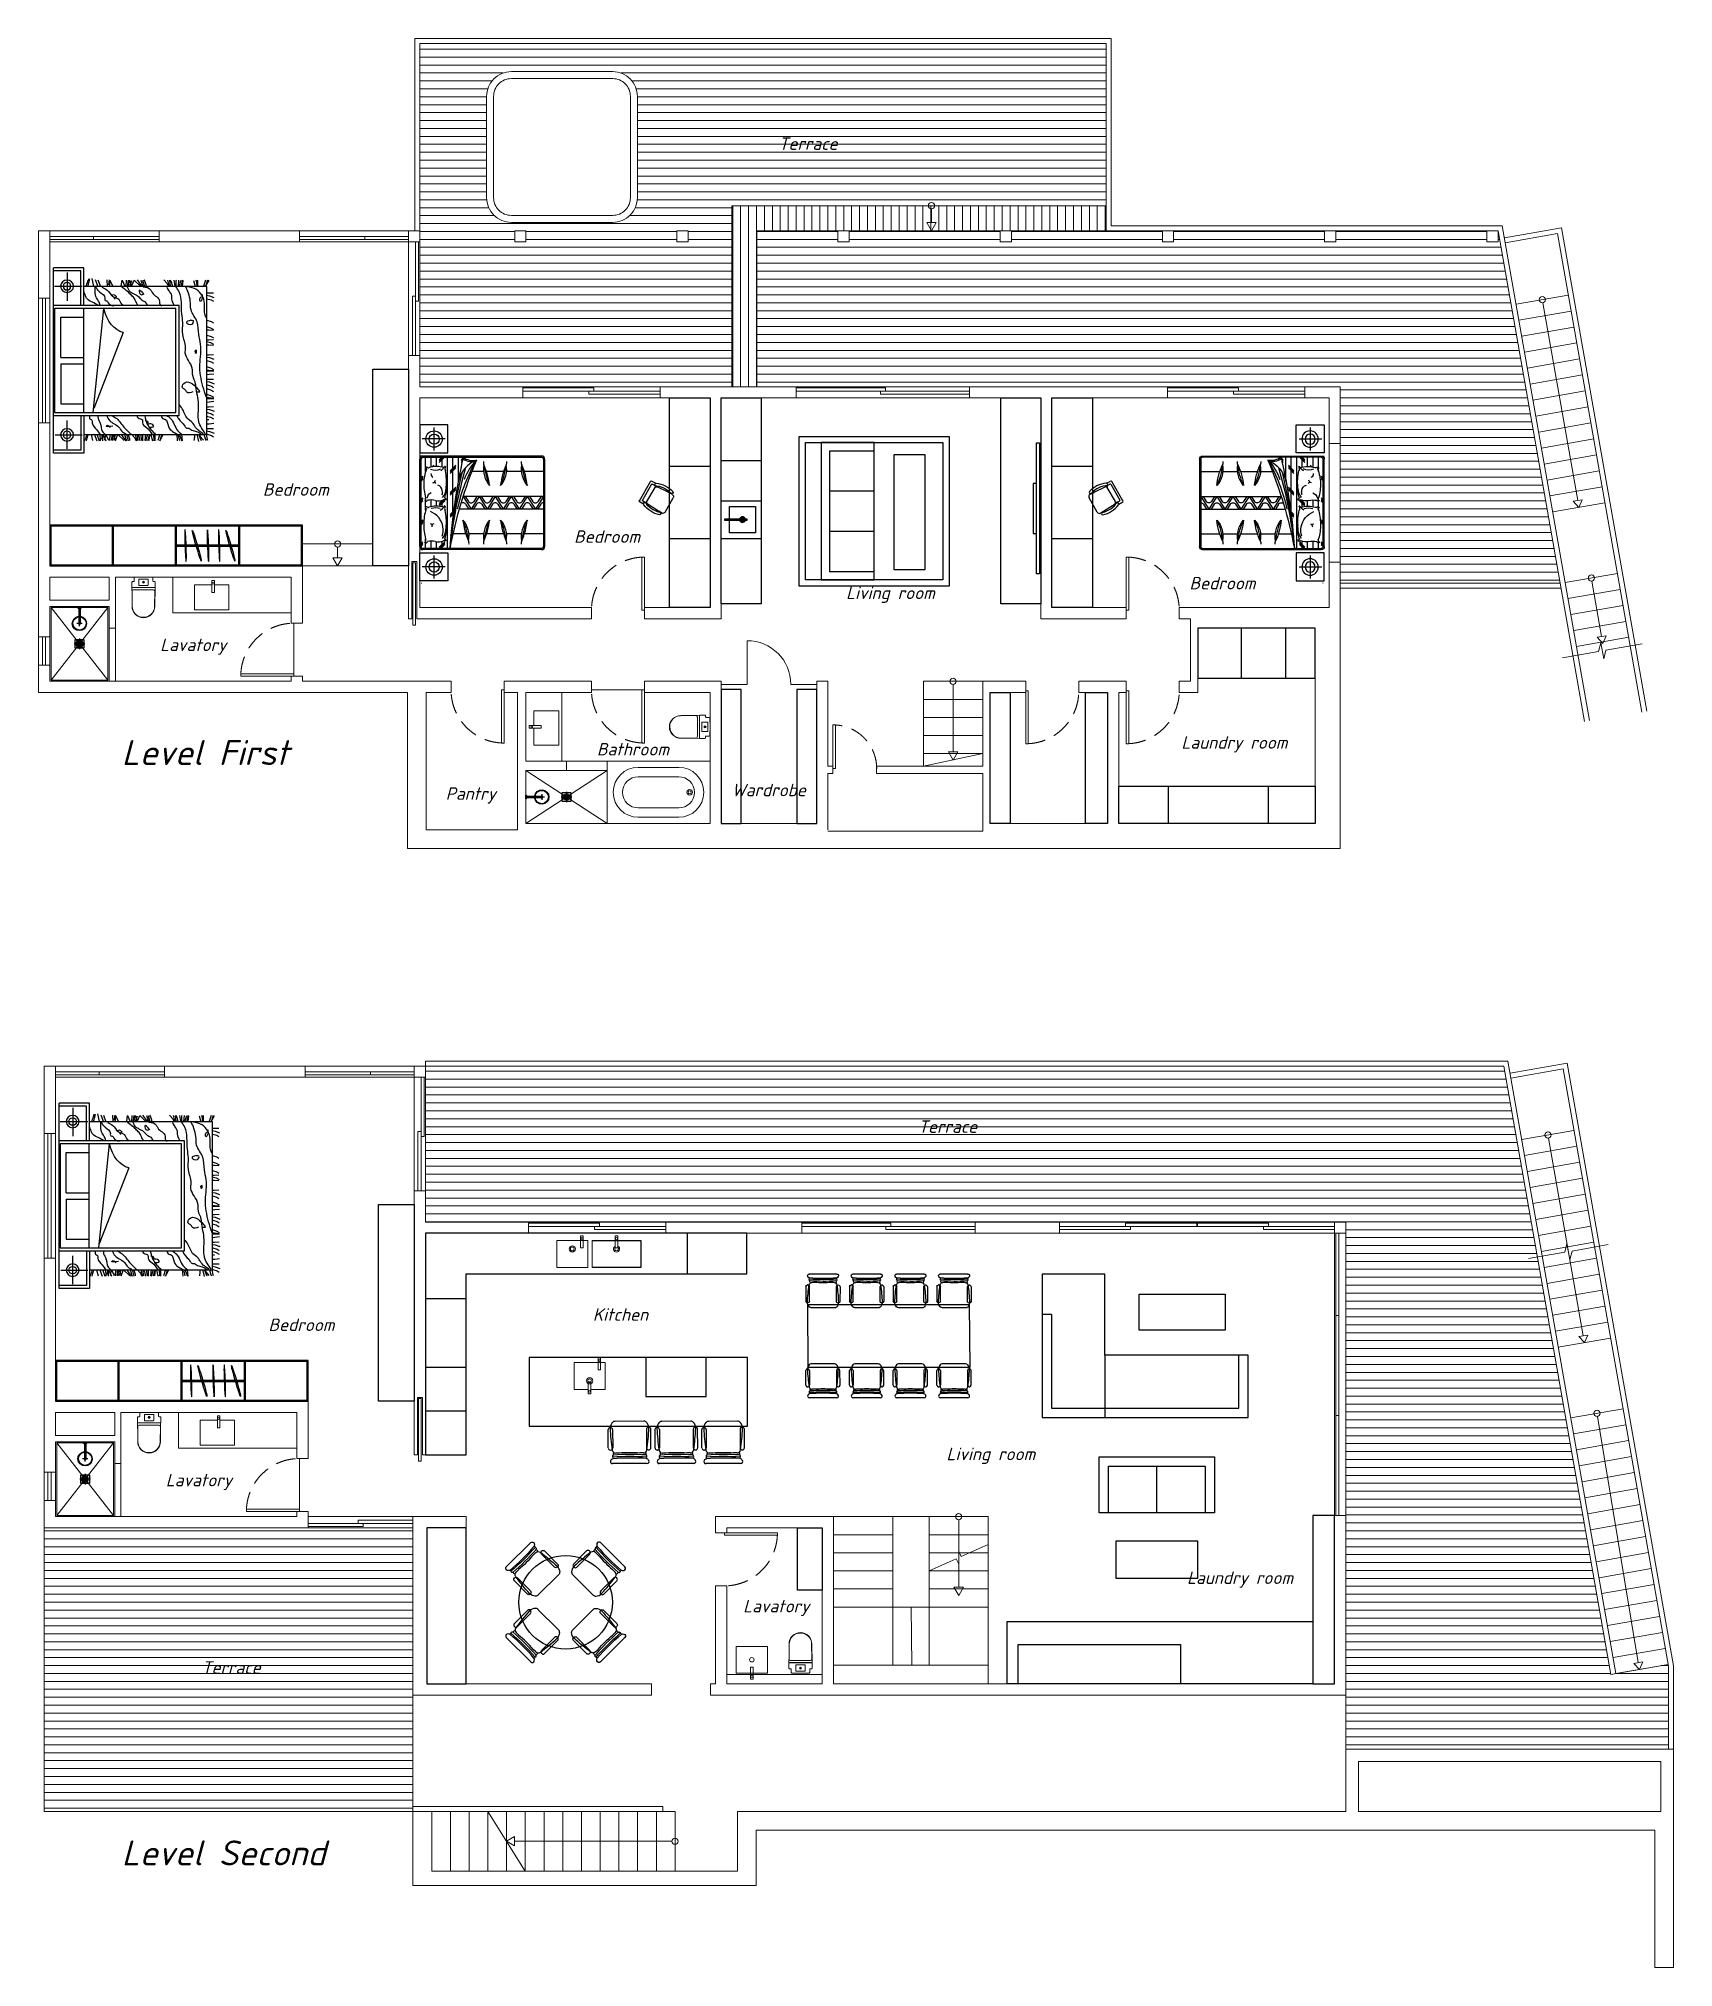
# Model space of a CAD drawing. Header units: millimetres. Extents: x 10453 to 36653, y 2833 to 33745.
import ezdxf

# ---------------------------------------------------------------- set-up
doc = ezdxf.new("R2010")
doc.units = ezdxf.units.MM
doc.linetypes.add('HIDDEN', pattern=[9.525, 6.35, -3.175])
for name, color, linetype, lineweight in [('doors', 4, 'Continuous', 15), ('sanitary', 137, 'Continuous', 15), ('txt', 252, 'Continuous', 13), ('wall', 5, 'Continuous', 60)]:
    doc.layers.add(name, color=color, linetype=linetype, lineweight=lineweight)
for name, color, linetype in [('floor', 11, 'Continuous'), ('furn3', 175, 'Continuous'), ('sanit acces', 175, 'Continuous')]:
    doc.layers.add(name, color=color, linetype=linetype)
doc.styles.add('ISO', font='isocpeui.ttf')
pattern_1 = [(180, (-103771.93, 63927.04), (-2e-14, -127), [])]
pattern_2 = [(90, (-103771.93, 63927.04), (-127, 2e-14), [])]
pattern_3 = [(180, (-137964.75, 47167.56), (-2e-14, -127), [])]

msp = doc.modelspace()

# ---------------------------------------------------------------- texts
at = {"layer": 'txt', "color": 177, "style": 'ISO'}
for s, height, p in [('Terrace', 200, (22312, 31961)), ('Bedroom', 200, (14046, 26418)), ('Bedroom', 200, (19034, 25664)), ('Bedroom', 200, (28896, 24917)), ('Living room', 200, (23393, 24762)), ('Lavatory', 200, (12401, 23929)), ('Level First', 400, (11784, 22102)), ('Bathroom', 200, (19400, 22256)), ('Laundry room', 200, (28767, 22364)), ('Pantry', 200, (16976, 21545)), ('Wardrobe', 200, (21563, 21602)), ('Terrace', 200, (24549, 16208)), ('Kitchen', 200, (19335, 13196)), ('Bedroom', 200, (14136, 13032)), ('Living room', 200, (25002, 10962)), ('Lavatory', 200, (12491, 10543)), ('Laundry room', 200, (28857, 8978)), ('Lavatory', 200, (21744, 8523)), ('Terrace', 200, (13067, 7539)), ('Level Second', 400, (11784, 4468))]:
    msp.add_text(s, height=height, dxfattribs=at).set_placement(p)

# ---------------------------------------------------------------- blocks, each defined once
blk = doc.blocks.new('FLOOR DRAIN (top)')
at = {"color": 40}
for p, q in [((-85, 0), (85, 0)), ((0, -85), (0, 85))]:
    blk.add_line(p, q, dxfattribs=at)
at = {"color": 0}
for p, q in [((-19, 3), (-35, 6)), ((-18, 7), (-33, 12)), ((-15, 12), (-27, 23)), ((-12, 15), (-23, 27)), ((-7, 18), (-12, 33)), ((-3, 19), (-6, 35)), ((3, 19), (6, 35)), ((7, 18), (12, 33)), ((12, 15), (23, 27)), ((15, 12), (27, 23)), ((18, 7), (33, 12)), ((19, 3), (35, 6)), ((-19, -3), (-35, -6)), ((-18, -7), (-33, -12)), ((-15, -12), (-27, -23)), ((-12, -15), (-23, -27)), ((-7, -18), (-12, -33)), ((-3, -19), (-6, -35)), ((3, -19), (6, -35)), ((7, -18), (12, -33)), ((12, -15), (23, -27)), ((15, -12), (27, -23)), ((18, -7), (33, -12)), ((19, -3), (35, -6))]:
    blk.add_line(p, q, dxfattribs=at)
blk.add_lwpolyline([(-70, 70), (70, 70), (70, -70), (-70, -70), (-70, 70)], dxfattribs=at)
for radius in [50, 16.5, 7.8]:
    blk.add_circle((0, 0), radius, dxfattribs=at)
for centre, radius, start, end in [((-35, 0), 5.99, 91.2486, 268.7514), ((-30, 18), 5.99, 61.2486, 238.7514), ((0, 0), 27, 170.5589, 189.4411), ((0, 0), 27, 140.5589, 159.4411), ((-18, 30), 5.99, 31.2486, 208.7514), ((-20, 0), 3.1, 284.5711, 75.4289), ((-17, 10), 3.1, 254.5711, 45.4289), ((0, 0), 27, 110.5589, 129.4411), ((-10, 17), 3.1, 224.5711, 15.4289), ((0, 35), 5.99, 1.2486, 178.7514), ((0, 0), 27, 80.5589, 99.4411), ((0, 20), 3.1, 194.5711, 345.4289), ((10, 17), 3.1, 164.5711, 315.4289), ((0, 0), 27, 50.5589, 69.4411), ((18, 30), 5.99, 331.2486, 148.7514), ((17, 10), 3.1, 134.5711, 285.4289), ((20, 0), 3.1, 104.5711, 255.4289), ((0, 0), 27, 20.5589, 39.4411), ((30, 18), 5.99, 301.2486, 118.7514), ((0, 0), 27, 350.5589, 9.4411), ((35, 0), 5.99, 271.2486, 88.7514), ((-30, -18), 5.99, 121.2486, 298.7514), ((0, 0), 27, 200.5589, 219.4411), ((-18, -30), 5.99, 151.2486, 328.7514), ((-17, -10), 3.1, 314.5711, 105.4289), ((0, 0), 27, 230.5589, 249.4411), ((-10, -17), 3.1, 344.5711, 135.4289), ((0, -35), 5.99, 181.2486, 358.7514), ((0, 0), 27, 260.5589, 279.4411), ((0, -20), 3.1, 14.5711, 165.4289), ((10, -17), 3.1, 44.5711, 195.4289), ((0, 0), 27, 290.5589, 309.4411), ((18, -30), 5.99, 211.2486, 28.7514), ((17, -10), 3.1, 74.5711, 225.4289), ((0, 0), 27, 320.5589, 339.4411), ((30, -18), 5.99, 241.2486, 58.7514)]:
    blk.add_arc(centre, radius, start, end, dxfattribs=at)
blk = doc.blocks.new('PP3UU (top)')
at = {"color": 0}
for p, q in [((0, 30), (0, -30)), ((0, 30), (3, 30)), ((4, -27), (4, 27)), ((10, 22), (10, 0)), ((10, 10), (241, 10)), ((10, -22), (10, 0)), ((0, -30), (3, -30)), ((10, -11), (241, -11))]:
    blk.add_line(p, q, dxfattribs=at)
at = {"color": 40}
for p, q in [((254, -43), (254, 43)), ((298, 0), (211, 0))]:
    blk.add_line(p, q, dxfattribs=at)
at = {"color": 0}
for radius in [17.1, 14.5]:
    blk.add_circle((254, 0), radius, dxfattribs=at)
for centre, radius, start, end in [((2, 27), 2.41, 358.0282, 62.0821), ((-2, 15), 13.8, 28.3436, 64.2104), ((254, 0), 115, 185.2383, 174.7617), ((254, 0), 111, 185.4105, 174.5895), ((254, 0), 107, 185.6496, 174.3504), ((2, -27), 2.41, 297.9179, 1.9718), ((-2, -15), 13.8, 295.7896, 331.6564)]:
    blk.add_arc(centre, radius, start, end, dxfattribs=at)
blk = doc.blocks.new('to262')
at = {"color": 0}
blk.add_line((185, -166), (-185, -166), dxfattribs=at)
for points in [[(0, 0), (-139, -1, 0.411833), (-149, -11), (-149, -61, -0.417618), (-159, -71), (-177, -71, 0.413737), (-187, -81), (-187, -160, 0.417158), (-177, -170), (177, -170, 0.430955), (187, -160), (187, -81, 0.414691), (177, -71), (159, -71, -0.410816), (149, -61), (149, -11, 0.414213), (139, -1), (0, 0)], [(185, -166), (182, -468, -0.411536), (0, -651, -0.41685), (-183, -468, 0.006286), (-185, -166, 2.345426)]]:
    blk.add_lwpolyline(points, format="xyb", dxfattribs=at)
for points, elevation in [([(0, -644, 0.418652), (178, -471), (182, -225, 0.4218), (152, -203), (-152, -203, 0.487482), (-183, -232), (-180, -468, 0.412252), (0, -644, -2.432604)], 473), ([(70, -33), (-70, -33, 0.414214), (-75, -38), (-75, -128, 0.364487), (-71, -133), (70, -133, 0.415005), (75, -128), (75, -38, 0.414213), (70, -33, 0.902405)], 890), ([(9, -75, 0.532586), (-9, -75, 0.75572), (-8, -76, -0.073589), (8, -76, 0.689095), (9, -75, 0.643487)], 903)]:
    blk.add_lwpolyline(points, format="xyb", dxfattribs=dict(at, elevation=elevation))
for radius in [17.5, 12.9]:
    blk.add_circle((0, -81, 903), radius, dxfattribs=at)
blk = doc.blocks.new('bed 3113')
at = {"color": 0, "linetype": 'ByBlock'}
for p, q in [((-1485, -486), (-1485, 0)), ((-1485, 0), (1485, 0)), ((-1439, -438), (-1439, 0)), ((-880, 0), (-880, -2013)), ((880, -2013), (880, 0)), ((1439, -438), (1439, 0)), ((1485, -486), (1485, 0)), ((-1413, -219), (-959, -219)), ((-1191, -30), (-1191, -463)), ((-833, -19), (-833, -1964)), ((832, -19), (-833, -19)), ((-695, -117), (-695, -480)), ((-51, -117), (-695, -117)), ((-51, -117), (-51, -483)), ((50, -117), (50, -483)), ((50, -117), (694, -117)), ((694, -117), (694, -480)), ((832, -1964), (832, -19)), ((1412, -219), (958, -219)), ((1190, -20), (1190, -463)), ((-883, -486), (-1485, -486)), ((-883, -438), (-1439, -438)), ((-1184, -603), (-1281, -626)), ((-1184, -486), (-1184, -2460)), ((832, -480), (-834, -480)), ((883, -438), (1439, -438)), ((883, -486), (1485, -486)), ((1184, -2460), (1184, -486)), ((1316, -615), (1191, -645)), ((-1179, -744), (-1288, -751)), ((-1173, -651), (-1285, -694)), ((-1179, -695), (-1285, -733)), ((-1285, -794), (-1186, -794)), ((-1186, -794), (-1285, -841)), ((-1281, -905), (-1182, -912)), ((-1186, -841), (-1278, -884)), ((-1275, -826), (-1186, -841)), ((-1179, -781), (-1262, -769)), ((-833, -640), (833, -809)), ((449, -1119), (-770, -646)), ((1293, -857), (1184, -864)), ((1299, -671), (1187, -713)), ((1293, -714), (1187, -753)), ((1187, -907), (1286, -907)), ((1286, -907), (1187, -954)), ((1293, -894), (1211, -881)), ((-1179, -1081), (-1285, -1159)), ((-1186, -1142), (-1285, -1174)), ((-1182, -1170), (-1285, -1199)), ((-1281, -945), (-1186, -962)), ((-1186, -962), (-1281, -995)), ((-1281, -995), (-1186, -1034)), ((-1186, -1034), (-1281, -1134)), ((-1254, -1220), (-1281, -1220)), ((-1278, -930), (-1182, -945)), ((-1278, -966), (-1189, -998)), ((-1206, -1206), (-1254, -1220)), ((-1179, -1192), (-1206, -1206)), ((1191, -1165), (1290, -1172)), ((1191, -1204), (1286, -1222)), ((1286, -1222), (1191, -1254)), ((1286, -1100), (1194, -1143)), ((1194, -1190), (1290, -1204)), ((1194, -1226), (1283, -1258)), ((1198, -1086), (1286, -1100)), ((-1247, -1324), (-1285, -1331)), ((-1285, -1331), (-1257, -1357)), ((-1264, -1382), (-1285, -1385)), ((-1285, -1435), (-1189, -1435)), ((-1285, -1482), (-1182, -1514)), ((-1240, -1306), (-1281, -1321)), ((-1281, -1357), (-1186, -1346)), ((-1281, -1417), (-1182, -1403)), ((-1182, -1475), (-1281, -1464)), ((-1281, -1514), (-1179, -1543)), ((-1281, -1536), (-1193, -1546)), ((-1213, -1371), (-1264, -1382)), ((-1182, -1310), (-1247, -1324)), ((-1179, -1253), (-1240, -1306)), ((-1186, -1346), (-1213, -1371)), ((-1189, -1435), (-1182, -1443)), ((1293, -1340), (1187, -1419)), ((1286, -1401), (1187, -1433)), ((1290, -1430), (1187, -1458)), ((1191, -1254), (1286, -1294)), ((1286, -1294), (1191, -1394)), ((1218, -1480), (1191, -1480)), ((1266, -1466), (1218, -1480)), ((1293, -1451), (1266, -1466)), ((-1193, -1561), (-1288, -1586)), ((-1288, -1704), (-1186, -1761)), ((-1182, -1736), (-1288, -1704)), ((-1271, -1611), (-1285, -1604)), ((-1206, -1625), (-1285, -1625)), ((-1182, -1708), (-1281, -1672)), ((-1196, -1604), (-1271, -1611)), ((-1182, -1622), (-1206, -1625)), ((-1179, -1597), (-1196, -1604)), ((1225, -1844), (1187, -1851)), ((1187, -1851), (1215, -1876)), ((1232, -1826), (1191, -1840)), ((1290, -1829), (1225, -1844)), ((1293, -1772), (1232, -1826)), ((-1182, -1976), (-1288, -1983)), ((-1182, -2016), (-1285, -2059)), ((-1182, -2052), (-1285, -2066)), ((-1179, -1994), (-1281, -2019)), ((-880, -2013), (880, -2013)), ((-833, -1964), (832, -1964)), ((1208, -1901), (1187, -1905)), ((1187, -1968), (1283, -1968)), ((1187, -2015), (1290, -2047)), ((1191, -1876), (1286, -1865)), ((1191, -1950), (1290, -1936)), ((1290, -2007), (1191, -1997)), ((1191, -2047), (1293, -2076)), ((1191, -2068), (1280, -2079)), ((1259, -1890), (1208, -1901)), ((1286, -1865), (1259, -1890)), ((1283, -1968), (1290, -1975)), ((-1182, -2299), (-1295, -2324)), ((-1223, -2259), (-1281, -2252)), ((-1182, -2324), (-1281, -2370)), ((-1264, -2435), (-1281, -2449)), ((-1220, -2352), (-1278, -2403)), ((-1268, -2463), (-1278, -2471)), ((-1179, -2449), (-1268, -2463)), ((-1186, -2410), (-1264, -2435)), ((-1186, -2259), (-1223, -2259)), ((-1182, -2342), (-1220, -2352)), ((-1182, -2463), (-1203, -2532)), ((-1184, -2460), (1184, -2460)), ((-1128, -2456), (-1135, -2503)), ((-1090, -2456), (-1090, -2492)), ((-1015, -2463), (-1012, -2496)), ((-944, -2456), (-944, -2492)), ((-889, -2453), (-909, -2517)), ((-834, -2463), (-854, -2532)), ((-779, -2456), (-786, -2503)), ((-741, -2456), (-741, -2492)), ((-666, -2463), (-663, -2496)), ((-615, -2467), (-608, -2571)), ((-595, -2456), (-595, -2492)), ((-540, -2453), (-561, -2517)), ((-447, -2453), (-467, -2517)), ((-391, -2463), (-412, -2532)), ((-337, -2456), (-344, -2503)), ((-299, -2456), (-299, -2492)), ((-224, -2463), (-221, -2496)), ((-173, -2467), (-166, -2571)), ((-153, -2456), (-153, -2492)), ((-98, -2453), (-118, -2517)), ((1, -2460), (-19, -2528)), ((56, -2453), (49, -2500)), ((93, -2453), (93, -2489)), ((253, -2456), (253, -2492)), ((307, -2453), (287, -2517)), ((332, -2453), (332, -2489)), ((407, -2460), (386, -2528)), ((492, -2456), (492, -2492)), ((546, -2453), (526, -2517)), ((645, -2460), (625, -2528)), ((991, -2460), (971, -2528)), ((1046, -2453), (1039, -2500)), ((1083, -2453), (1083, -2489)), ((1280, -2247), (1184, -2272)), ((1290, -2469), (1184, -2437)), ((1184, -2437), (1286, -2494)), ((1201, -2297), (1187, -2290)), ((1266, -2311), (1187, -2311)), ((1290, -2440), (1191, -2404)), ((1276, -2290), (1201, -2297)), ((1290, -2308), (1266, -2311)), ((1293, -2283), (1276, -2290)), ((-1203, -2532), (-1223, -2567)), ((-1135, -2503), (-1162, -2575)), ((-1090, -2492), (-1087, -2567)), ((-1012, -2496), (-1002, -2571)), ((-909, -2517), (-937, -2567)), ((-854, -2532), (-875, -2567)), ((-786, -2503), (-813, -2575)), ((-804, -2574), (-804, -2577)), ((-741, -2492), (-738, -2567)), ((-663, -2496), (-653, -2571)), ((-595, -2492), (-602, -2564)), ((-561, -2517), (-588, -2567)), ((-467, -2517), (-495, -2567)), ((-412, -2532), (-432, -2567)), ((-344, -2503), (-371, -2575)), ((-299, -2492), (-296, -2567)), ((-221, -2496), (-211, -2571)), ((-153, -2492), (-159, -2564)), ((-118, -2517), (-146, -2567)), ((-19, -2528), (-40, -2564)), ((49, -2500), (22, -2571)), ((93, -2489), (97, -2564)), ((253, -2492), (246, -2564)), ((287, -2517), (260, -2567)), ((332, -2489), (335, -2564)), ((386, -2528), (366, -2564)), ((492, -2492), (485, -2564)), ((526, -2517), (499, -2567)), ((625, -2528), (604, -2564)), ((971, -2528), (950, -2564)), ((1039, -2500), (1012, -2571)), ((1083, -2489), (1087, -2564))]:
    blk.add_line(p, q, dxfattribs=at)
at = {"color": 0, "linetype": 'ByBlock', "extrusion": (0, 0, -1)}
for centre in [(-1191, -219), (1190, -219)]:
    blk.add_ellipse(centre, major_axis=(0, -104), ratio=0.952381, dxfattribs=at)
for centre, major_axis, ratio, start_param, end_param in [((-1191, -219), (0, -62.4), 0.952381, 3.141593, 9.424778), ((1190, -219), (0, -62.4), 0.952381, 3.141593, 9.424778), ((1003, -1183), (-561, 0), 0.700439, 0.16392, 1.263761)]:
    blk.add_ellipse(centre, major_axis=major_axis, ratio=ratio, start_param=start_param, end_param=end_param, dxfattribs=at)
at = {"color": 0, "linetype": 'ByBlock'}
for points, knots in [([(-1288, -500), (-1260, -512), (-1226, -527), (-1190, -538), (-1184, -540)], [0, 0, 0, 0, 98.452083, 119.481049, 119.481049, 119.481049, 119.481049]), ([(-1285, -533), (-1259, -539), (-1226, -548), (-1192, -557), (-1184, -559)], [0, 0, 0, 0, 84.638756, 111.94623, 111.94623, 111.94623, 111.94623]), ([(-878, -581), (-900, -577), (-937, -570), (-952, -629), (-1033, -612), (-1095, -691), (-1159, -731), (-1186, -748)], [0, 0, 0, 0, 55.698216, 92.446098, 131.129416, 255.674319, 348.088654, 348.088654, 348.088654, 348.088654]), ([(883, -719), (901, -689), (937, -631), (971, -542), (1046, -511), (1088, -496), (1114, -486)], [0, 0, 0, 0, 110.980521, 216.571322, 273.316778, 363.252298, 363.252298, 363.252298, 363.252298]), ([(1184, -520), (1212, -532), (1254, -550), (1297, -562), (1310, -566)], [0, 0, 0, 0, 88.606875, 130.175641, 130.175641, 130.175641, 130.175641]), ([(1187, -552), (1213, -559), (1254, -570), (1295, -581), (1310, -585)], [0, 0, 0, 0, 76.17488, 123.260006, 123.260006, 123.260006, 123.260006]), ([(-882, -854), (-911, -867), (-995, -904), (-1032, -1045), (-1134, -1086), (-1159, -1138), (-1176, -1154), (-1186, -1163)], [0, 0, 0, 0, 87.962895, 258.836949, 350.258664, 381.063383, 417.311263, 417.311263, 417.311263, 417.311263]), ([(-878, -711), (-896, -711), (-942, -710), (-1016, -772), (-1119, -761), (-1166, -810), (-1181, -826)], [0, 0, 0, 0, 51.439954, 131.700843, 259.142588, 319.857055, 319.857055, 319.857055, 319.857055]), ([(-1050, -954), (-1060, -892), (-1072, -817), (-1026, -880), (-1054, -898), (-1074, -910)], [0, 0, 0, 0, 97.068246, 117.655577, 170.298296, 170.298296, 170.298296, 170.298296]), ([(1188, -676), (1172, -684), (1139, -699), (1081, -752), (1041, -838), (960, -815), (958, -870), (898, -883), (886, -930), (877, -966)], [0, 0, 0, 0, 51.070946, 103.713651, 229.461258, 258.010796, 304.045492, 329.580964, 421.650356, 421.650356, 421.650356, 421.650356]), ([(883, -750), (907, -744), (958, -730), (1031, -665), (1118, -670), (1173, -670), (1188, -670)], [0, 0, 0, 0, 72.22525, 151.549809, 266.317525, 311.996801, 311.996801, 311.996801, 311.996801]), ([(1177, -775), (1164, -806), (1134, -880), (1029, -922), (1007, -1004), (977, -1069), (900, -1071), (891, -1119), (889, -1133)], [0, 0, 0, 0, 92.069391, 217.816999, 286.809948, 320.104131, 412.173589, 448.286103, 448.286103, 448.286103, 448.286103]), ([(983, -991), (992, -983), (1012, -965), (1013, -1032), (1063, -969), (1045, -939), (1036, -923)], [0, 0, 0, 0, 25.535473, 56.284251, 96.659377, 149.30203, 149.30203, 149.30203, 149.30203]), ([(-878, -928), (-890, -952), (-930, -1030), (-1055, -1113), (-1139, -1198), (-1181, -1241)], [0, 0, 0, 0, 74.726883, 244.314641, 416.730422, 416.730422, 416.730422, 416.730422]), ([(877, -1361), (894, -1350), (934, -1325), (1001, -1300), (1054, -1242), (1117, -1180), (1154, -1127), (1177, -1096)], [0, 0, 0, 0, 58.787057, 135.393506, 204.149849, 276.825042, 386.508686, 386.508686, 386.508686, 386.508686]), ([(1183, -1182), (1151, -1194), (1101, -1213), (1069, -1310), (1020, -1372), (962, -1419), (950, -1470), (910, -1489), (889, -1505), (883, -1509)], [0, 0, 0, 0, 92.069492, 143.140389, 273.34616, 313.721237, 352.024428, 409.12349, 429.710846, 429.710846, 429.710846, 429.710846]), ([(-887, -1463), (-932, -1474), (-1047, -1501), (-1133, -1587), (-1186, -1638)], [0, 0, 0, 0, 133.798521, 338.000303, 338.000303, 338.000303, 338.000303]), ([(-878, -1338), (-893, -1342), (-934, -1352), (-934, -1443), (-1023, -1411), (-1076, -1515), (-1142, -1555), (-1181, -1578)], [0, 0, 0, 0, 42.072901, 114.694357, 161.684815, 252.505654, 386.644618, 386.644618, 386.644618, 386.644618]), ([(-1068, -1527), (-1070, -1566), (-1074, -1636), (-999, -1572), (-1029, -1492), (-978, -1539), (-972, -1499), (-968, -1472)], [0, 0, 0, 0, 75.101932, 135.799036, 181.478215, 207.013683, 258.084579, 258.084579, 258.084579, 258.084579]), ([(1183, -1441), (1175, -1488), (1163, -1555), (1073, -1584), (1030, -1643), (978, -1714), (880, -1692), (883, -1733), (883, -1737)], [0, 0, 0, 0, 117.712563, 168.78354, 257.608752, 318.305872, 414.021385, 425.441163, 425.441163, 425.441163, 425.441163]), ([(1059, -1453), (1101, -1417), (1160, -1365), (1080, -1375), (1042, -1409), (1062, -1435), (1071, -1447)], [0, 0, 0, 0, 97.23616, 137.611334, 177.98641, 216.289602, 216.289602, 216.289602, 216.289602]), ([(-878, -1726), (-903, -1734), (-937, -1744), (-939, -1829), (-1109, -1828), (-1159, -1940), (-1190, -2008)], [0, 0, 0, 0, 65.207033, 86.989276, 215.002506, 411.925179, 411.925179, 411.925179, 411.925179]), ([(-882, -1814), (-897, -1837), (-953, -1924), (-1095, -1950), (-1162, -2031), (-1181, -2054)], [0, 0, 0, 0, 76.058151, 286.422695, 371.001067, 371.001067, 371.001067, 371.001067]), ([(1177, -1817), (1157, -1826), (1117, -1844), (1058, -1903), (965, -1885), (909, -1919), (883, -1935)], [0, 0, 0, 0, 63.838664, 125.600772, 223.338625, 310.309371, 310.309371, 310.309371, 310.309371]), ([(-878, -1980), (-896, -1987), (-964, -2012), (-1011, -2085), (-1092, -2130), (-1079, -2175), (-1112, -2199), (-1118, -2239), (-1134, -2273), (-1143, -2323), (-1166, -2352), (-1181, -2372)], [0, 0, 0, 0, 55.534111, 204.314913, 252.645406, 278.276516, 315.024342, 351.52309, 388.021761, 419.121331, 490.219103, 490.219103, 490.219103, 490.219103]), ([(-1177, -2437), (-1113, -2393), (-969, -2293), (-695, -2350), (-500, -2290), (-342, -2279), (-252, -2219), (-69, -2246), (58, -2092), (251, -2134), (407, -2052), (592, -2084), (816, -2040), (1028, -2069), (1156, -1982), (1184, -1964)], [0, 0, 0, 0, 215.887234, 485.048177, 765.367965, 804.051284, 943.198465, 1058.854628, 1315.201562, 1400.74547, 1608.515647, 1793.629461, 1929.652341, 2273.774179, 2369.443054, 2369.443054, 2369.443054, 2369.443054]), ([(-1173, -2400), (-1157, -2376), (-1124, -2325), (-1064, -2267), (-979, -2227), (-926, -2119), (-803, -2091), (-738, -2042), (-711, -2021)], [0, 0, 0, 0, 79.461036, 170.281904, 235.48894, 344.400247, 481.964608, 577.962659, 577.962659, 577.962659, 577.962659]), ([(-592, -2453), (-533, -2433), (-362, -2376), (-74, -2325), (209, -2386), (430, -2316), (631, -2334), (783, -2187), (950, -2203), (1074, -2167), (1148, -2135), (1183, -2120)], [0, 0, 0, 0, 178.839562, 524.465946, 838.71846, 995.507173, 1190.982956, 1400.389462, 1537.902249, 1661.162236, 1771.438858, 1771.438858, 1771.438858, 1771.438858]), ([(-504, -2237), (-517, -2197), (-537, -2136), (-460, -2121), (-445, -2048), (-283, -2115), (-386, -2268), (-514, -2361), (-507, -2314), (-504, -2292)], [0, 0, 0, 0, 91.536618, 137.571347, 186.689778, 257.317442, 485.284788, 536.355764, 582.034943, 582.034943, 582.034943, 582.034943]), ([(648, -2200), (635, -2164), (609, -2089), (551, -2221), (646, -2262), (643, -2218), (642, -2200)], [0, 0, 0, 0, 74.448019, 157.585409, 213.821481, 254.196561, 254.196561, 254.196561, 254.196561]), ([(677, -2453), (710, -2440), (786, -2409), (951, -2442), (1142, -2340), (1172, -2200), (1183, -2150)], [0, 0, 0, 0, 101.179834, 232.507761, 480.412344, 619.457471, 619.457471, 619.457471, 619.457471]), ([(166, -2292), (141, -2294), (98, -2297), (152, -2255), (162, -2281), (166, -2292)], [0, 0, 0, 0, 46.034759, 79.328961, 107.878503, 107.878503, 107.878503, 107.878503]), ([(1006, -2391), (973, -2378), (912, -2353), (1016, -2335), (1021, -2401), (1048, -2390), (1059, -2385)], [0, 0, 0, 0, 66.588369, 123.687444, 164.862141, 193.977067, 193.977067, 193.977067, 193.977067])]:
    blk.add_open_spline(points, degree=3, knots=knots, dxfattribs=at)
blk = doc.blocks.new('bed 3465')
at = {"color": 0}
for p, q in [((450, 1250), (0, 1250)), ((0, 1250), (0, 800)), ((450, 800), (450, 1250)), ((404, 1025), (39, 1025)), ((225, 1206), (225, 836)), ((0, 800), (450, 800)), ((1950, 750), (0, 750)), ((0, -700), (0, 700)), ((46, 730), (20, 704)), ((20, -700), (20, 700)), ((50, 730), (1950, 730)), ((93, 564), (93, 730)), ((181, 573), (181, 730)), ((268, 581), (268, 730)), ((353, 730), (312, 689)), ((375, 730), (312, 667)), ((396, 730), (312, 646)), ((356, 572), (356, 730)), ((443, -730), (443, 730)), ((531, -204), (531, 730)), ((618, 360), (618, 730)), ((693, 720), (662, 689)), ((686, 692), (662, 667)), ((680, 663), (662, 646)), ((1980, 700), (1980, -700)), ((2000, 700), (2000, -700)), ((50, 427), (20, 397)), ((50, 405), (20, 375)), ((50, 383), (20, 354)), ((93, 502), (93, 556)), ((225, 602), (198, 576)), ((225, 580), (224, 579)), ((575, 602), (487, 514)), ((575, 580), (487, 492)), ((575, 558), (487, 471)), ((1022, 500), (831, 500)), ((1343, 500), (1069, 500)), ((1627, 500), (1390, 500)), ((1980, 500), (1674, 500)), ((50, 77), (20, 47)), ((50, 55), (20, 25)), ((50, 33), (20, 4)), ((93, 44), (93, 78)), ((93, -65), (93, 25)), ((181, -62), (181, 44)), ((268, -54), (268, 34)), ((393, 49), (312, -33)), ((365, 43), (312, -11)), ((400, 33), (312, -54)), ((356, -65), (356, 40)), ((400, 77), (398, 75)), ((575, 252), (487, 164)), ((575, 230), (487, 142)), ((575, 208), (487, 121)), ((1980, 100), (690, 100)), ((692, 100), (821, -100)), ((728, 100), (779, 21)), ((950, 100), (821, -100)), ((914, 100), (863, 21)), ((950, 100), (1078, -100)), ((985, 100), (1036, 21)), ((1207, 100), (1078, -100)), ((1171, 100), (1120, 21)), ((1207, 100), (1336, -100)), ((1243, 100), (1294, 21)), ((1465, 100), (1336, -100)), ((1429, 100), (1378, 21)), ((1465, 100), (1594, -100)), ((1500, 100), (1552, 21)), ((1722, 100), (1594, -100)), ((1687, 100), (1636, 21)), ((1722, 100), (1851, -100)), ((1758, 100), (1809, 21)), ((1980, 100), (1851, -100)), ((1944, 100), (1893, 21)), ((50, -273), (20, -303)), ((50, -295), (20, -325)), ((93, -120), (93, -81)), ((540, -133), (487, -186)), ((537, -158), (487, -208)), ((534, -183), (487, -229)), ((1980, -100), (636, -100)), ((734, -21), (785, -100)), ((907, -21), (856, -100)), ((992, -21), (1043, -100)), ((1165, -21), (1114, -100)), ((1249, -21), (1300, -100)), ((1423, -21), (1372, -100)), ((1507, -21), (1558, -100)), ((1680, -21), (1629, -100)), ((1764, -21), (1816, -100)), ((1938, -21), (1887, -100)), ((50, -317), (20, -346)), ((93, -614), (93, -580)), ((181, -730), (181, -614)), ((356, -730), (356, -618)), ((496, -527), (487, -536)), ((494, -551), (487, -558)), ((492, -575), (487, -579)), ((738, -500), (527, -500)), ((1022, -500), (785, -500)), ((1343, -500), (1069, -500)), ((1627, -500), (1390, -500)), ((1980, -500), (1674, -500)), ((0, -800), (450, -800)), ((0, -1250), (0, -800)), ((50, -623), (20, -653)), ((50, -645), (20, -675)), ((50, -667), (20, -696)), ((1950, -730), (50, -730)), ((1950, -750), (50, -750)), ((93, -730), (93, -642)), ((225, -844), (225, -1214)), ((268, -730), (268, -625)), ((400, -623), (312, -711)), ((400, -645), (315, -730)), ((400, -667), (336, -730)), ((450, -800), (450, -1250)), ((404, -1025), (39, -1025)), ((450, -1250), (0, -1250)), ((21, -1286), (24, -1287))]:
    blk.add_line(p, q, dxfattribs=at)
for centre, radius in [((228, 1021), 131), ((228, 1021), 81.5), ((228, -1029), 131), ((228, -1029), 81.5)]:
    blk.add_circle(centre, radius, dxfattribs=at)
for centre, radius, start, end in [((50, 700), 50, 90, 180), ((50, 700), 30, 90, 180), ((10000, -1385), 9543, 167.1935, 176.0628), ((7402, -2039), 7044, 157.266, 169.2921), ((3284, -694), 2749, 149.9308, 167.5351), ((1077, 244), 471, 111.3806, 168.8105), ((814, 843), 183, 227.8869, 299.6037), ((852, 944), 266, 233.6606, 281.3156), ((1515, 87), 853, 135.6744, 160.5638), ((1130, 648), 111, 171.8845, 200.391), ((1282, 648), 111, 339.609, 8.1155), ((1735, 648), 111, 171.8845, 200.391), ((1950, 700), 50, 0, 90), ((1950, 700), 30, 0, 90), ((727, 300), 665, 159.267, 178.5608), ((945, 305), 883, 179.2647, 194.667), ((109, 553), 19.6, 34.7548, 172.0562), ((92, 541), 14.7, 337.0735, 96.6109), ((136, 572), 13.4, 214.7548, 325.2452), ((267, 153), 428, 73.8027, 106.1619), ((246, 761), 236, 251.7133, 291.8111), ((259, 470), 82.7, 181.3886, 233.8646), ((189, 381), 64.3, 284.8197, 343.5702), ((225, 290), 38.9, 32.4939, 87.3189), ((217, 678), 204, 305.4413, 331.0801), ((402, 577), 7.24, 334.7631, 164.0868), ((475, 543), 73.3, 154.7631, 205.2369), ((-344, 340), 772, 353.6387, 12.8831), ((7988, -1521), 7549, 163.9433, 173.9881), ((8478, -1386), 8025, 166.4554, 175.3134), ((1422, 538), 402, 169.8618, 220.6675), ((2180, 745), 1161, 186.7345, 203.7948), ((56, 166), 1067, 5.9725, 24.5568), ((232, 745), 1161, 336.2052, 353.2655), ((2356, 166), 1067, 155.4432, 174.0275), ((990, 538), 402, 319.3325, 10.1382), ((2027, 538), 402, 169.8618, 220.6675), ((2785, 745), 1161, 186.7345, 203.7948), ((661, 166), 1067, 5.9725, 24.5568), ((99, 50), 25.9, 229.6339, 336.1773), ((88, 32), 5.94, 79.2175, 197.3036), ((63, 61), 35.2, 319.118, 36.4812), ((213, 59), 103, 106.6507, 171.0347), ((177, -262), 307, 76.6996, 100.201), ((293, 298), 266, 260.2605, 288.6597), ((267, 194), 92, 0.421, 78.0931), ((234, 159), 130, 345.1771, 15.8836), ((185, 237), 236, 319.4807, 358.1296), ((401, -59), 108, 77.7796, 102.2204), ((403, 78), 6.21, 107.6875, 252.3125), ((-131, 239), 555, 343.7025, 1.5409), ((392, 41), 32.1, 9.4591, 72.3125), ((692, -48), 50, 32.7833, 138.564), ((821, 48), 50, 212.7833, 327.2167), ((950, -48), 50, 32.7833, 147.2167), ((1078, 48), 50, 212.7833, 327.2167), ((1207, -48), 50, 32.7833, 147.2167), ((1336, 48), 50, 212.7833, 327.2167), ((1465, -48), 50, 32.7833, 147.2167), ((1594, 48), 50, 212.7833, 327.2167), ((1722, -48), 50, 32.7833, 147.2167), ((1851, 48), 50, 212.7833, 327.2167), ((1980, -48), 50, 90, 147.2167), ((861, -340), 799, 162.4638, 180.0612), ((104, -82), 19.6, 34.7548, 172.0562), ((86, -94), 14.7, 337.0735, 96.6109), ((131, -63), 13.4, 214.7548, 325.2452), ((261, -483), 428, 73.8408, 106.1619), ((59, -436), 315, 8.851, 69.4271), ((250, -390), 307, 75.2906, 102.7319), ((274, 7), 132, 291.8258, 331.5985), ((397, -58), 7.24, 334.7631, 164.0868), ((470, -92), 73.3, 154.7631, 205.2369), ((-429, -315), 854, 355.5981, 12.975), ((-373, -745), 1161, 6.7345, 23.7948), ((1751, -166), 1067, 185.9725, 204.5568), ((386, -538), 402, 349.8618, 40.6675), ((1422, -538), 402, 139.3325, 190.1382), ((2180, -745), 1161, 156.2052, 173.2655), ((56, -166), 1067, 335.4432, 354.0275), ((232, -745), 1161, 6.7345, 23.7948), ((2356, -166), 1067, 185.9725, 204.5568), ((990, -538), 402, 349.8618, 40.6675), ((2027, -538), 402, 139.3325, 190.1382), ((2785, -745), 1161, 156.2052, 173.2655), ((661, -166), 1067, 335.4432, 354.0275), ((945, -353), 883, 179.2647, 194.667), ((63, -597), 35.2, 319.118, 36.4812), ((177, -920), 307, 76.6996, 100.201), ((174, -362), 26.4, 16.0241, 97.807), ((240, -383), 49.5, 108.5087, 182.3607), ((293, -360), 266, 260.2605, 288.6597), ((97, -438), 278, 340.1832, 10.511), ((116, -397), 305, 324.3679, 0.0595), ((401, -717), 108, 77.7796, 102.2204), ((403, -580), 6.21, 107.6875, 252.3125), ((-131, -419), 555, 343.7025, 6.6436), ((392, -617), 32.1, 9.4591, 72.3125), ((677, -648), 111, 351.8845, 20.391), ((1130, -648), 111, 159.609, 188.1155), ((1282, -648), 111, 351.8845, 20.391), ((1735, -648), 111, 159.609, 188.1155), ((50, -700), 50, 180, 270), ((50, -700), 30, 180, 270), ((93, -611), 30.6, 226.6611, 346.0776), ((76, -621), 13, 252.2296, 3.7575), ((1950, -700), 30, 270, 0), ((1950, -700), 50, 270, 0)]:
    blk.add_arc(centre, radius, start, end, dxfattribs=at)
blk = doc.blocks.new('door850')
at = {"color": 0, "lineweight": 0, "ltscale": 50}
blk.add_lwpolyline([(0, 0), (0, 850), (-40, 850), (-40, 0), (0, 0)], dxfattribs=at)
at = {"color": 30, "linetype": 'HIDDEN', "lineweight": 0, "ltscale": 50}
blk.add_arc((0, 0), 850, 90, 180, dxfattribs=at)
blk = doc.blocks.new('door 700a')
at = {"color": 0, "lineweight": 0, "ltscale": 50}
blk.add_lwpolyline([(0, 0), (0, 700), (40, 700), (40, 0), (0, 0)], dxfattribs=at)
at = {"color": 30, "linetype": 'HIDDEN', "lineweight": 0, "ltscale": 50}
blk.add_arc((0, 0), 701, 0, 86.7295, dxfattribs=at)
blk = doc.blocks.new('chair 2123')
at = {"color": 0}
for p, q in [((-448, -131), (-449, 130)), ((-404, 172), (-357, 169)), ((-354, 183), (-357, 169)), ((-357, 169), (-332, 168)), ((-327, 189), (-332, 168)), ((-332, 168), (-134, 157)), ((-113, -132), (-113, 132)), ((-85, 192), (-13, 192)), ((-84, 192), (-84, 157)), ((-84, 155), (-47, 155)), ((-38, 147), (-38, -147)), ((0, -179), (0, 179)), ((-404, -172), (-357, -170)), ((-357, -170), (-332, -168)), ((-354, -184), (-357, -170)), ((-332, -168), (-134, -157)), ((-327, -189), (-332, -168)), ((-85, -192), (-12, -192)), ((-84, -155), (-46, -155)), ((-83, -187), (-83, -157))]:
    blk.add_line(p, q, dxfattribs=at)
for centre, radius, start, end in [((-407, 130), 41.7, 86.7707, 179.9312), ((-383, 197), 20.8, 120.0589, 285.298), ((-264, -197), 432, 66.7517, 107.3656), ((-264, -197), 391, 63.5479, 106.9099), ((-138, 132), 25, 0.1061, 81.1566), ((-88, 132), 25, 107.1807, 179.9312), ((-100, 184), 16.7, 355.2209, 66.7517), ((-88, 157), 4.17, 243.5479, 359.9312), ((-47, 147), 8.33, 359.9312, 89.9312), ((-13, 179), 12.5, 359.9316, 89.9312), ((-407, -131), 41.7, 180.1061, 273.2667), ((-383, -197), 20.8, 74.7393, 239.9785), ((-264, 197), 432, 252.6717, 293.2857), ((-264, 196), 391, 253.1274, 296.4894), ((-138, -132), 25, 278.8808, 359.9312), ((-88, -132), 25, 180.1061, 252.8566), ((-100, -185), 16.7, 293.2857, 4.8165), ((-88, -157), 4.17, 0.1061, 116.4894), ((-47, -147), 8.33, 270.1061, 0.1061), ((-12, -179), 12.5, 270.1061, 0.1058)]:
    blk.add_arc(centre, radius, start, end, dxfattribs=at)
blk = doc.blocks.new('chair4532')
at = {"color": 0}
for p, q in [((-419, 61), (-627, -148)), ((-577, -198), (-369, 12)), ((-369, 60), (-371, 61)), ((-277, 35), (-236, -5)), ((-196, 195), (196, -195)), ((-627, -196), (-625, -198)), ((-3, -236), (39, -278)), ((-642, -319), (-312, -646)), ((-192, -580), (16, -370)), ((66, -420), (-142, -629)), ((64, -370), (66, -372)), ((-190, -630), (-192, -628))]:
    blk.add_line(p, q, dxfattribs=at)
for centre, radius, start, end in [((1704, -2694), 3420, 126.9101, 132.7611), ((-395, 37), 33.9, 45.2185, 135.2185), ((-393, 35), 33.9, 315.2185, 45.2185), ((-316, -5), 56.6, 45.2185, 126.9101), ((-276, 58), 27.1, 98.2719, 197.2484), ((-261, 97), 22.4, 99.0941, 213.6933), ((2455, 2474), 3632, 221.1311, 229.3059), ((-245, 116), 19.8, 99.3484, 170.2025), ((2455, 2474), 3598, 220.8815, 229.5555), ((-191, 164), 63.4, 166.2382, 207.6069), ((-220, 171), 33.9, 45.2185, 166.2382), ((2455, 2474), 3575, 220.8815, 229.5555), ((-513, -285), 147, 136.2406, 176.2759), ((-602, -279), 56.6, 176.2759, 225.2185), ((-603, -172), 33.9, 135.2185, 225.2185), ((-601, -174), 33.9, 225.2185, 315.2185), ((1392, 1402), 2151, 220.8397, 229.5973), ((-1, -318), 56.6, 323.5269, 45.2185), ((60, -276), 27.1, 253.1885, 352.1651), ((99, -261), 22.4, 236.7437, 351.3429), ((118, -244), 19.8, 280.2345, 351.0885), ((165, -190), 63.4, 242.8301, 284.1988), ((172, -219), 33.9, 284.1988, 45.2185), ((-168, -604), 33.9, 135.2185, 225.2185), ((-2706, 1681), 3420, 317.6759, 323.5269), ((40, -394), 33.9, 45.2185, 135.2185), ((42, -396), 33.9, 315.2185, 45.2185), ((-273, -606), 56.6, 225.2185, 274.1611), ((-279, -516), 147, 274.1611, 314.1963), ((-166, -606), 33.9, 225.2185, 315.2185)]:
    blk.add_arc(centre, radius, start, end, dxfattribs=at)

# ---------------------------------------------------------------- hatches: boundary and pattern name
at = {"layer": 'floor', "lineweight": 0, "ltscale": 50}
h = msp.add_hatch(dxfattribs=at)
h.set_pattern_fill('ANSI31', color=163, scale=40, angle=135)
h.set_pattern_definition(pattern_1)
h.paths.add_polyline_path([(21563, 28165), (16563, 28165), (16563, 33665), (27563, 33665), (27563, 31065), (21563, 31065)])
edge = h.paths.add_edge_path(flags=16)
edge.add_line((20049, 32819), (20049, 31195))
edge.add_arc((19653, 31195), 396, -90, 0, ccw=False)
edge.add_line((19653, 30799), (18029, 30799))
edge.add_arc((18029, 31195), 396, 180, 270, ccw=False)
edge.add_line((17633, 31195), (17633, 32819))
edge.add_arc((18029, 32819), 396, 90, 180, ccw=False)
edge.add_line((18029, 33215), (19653, 33215))
edge.add_arc((19653, 32819), 396, 0, 90, ccw=False)
h.paths.add_polyline_path([(18263, 30665), (18083, 30665), (18083, 30485), (18263, 30485)], flags=16)
h.paths.add_polyline_path([(20863, 30665), (20683, 30665), (20683, 30485), (20863, 30485)], flags=16)
h = msp.add_hatch(dxfattribs=at)
h.set_pattern_fill('ANSI31', color=163, scale=40, angle=45)
h.set_pattern_definition(pattern_2)
h.paths.add_polyline_path([(21563, 31065), (27563, 31065), (27563, 30665), (21963, 30665)])
h = msp.add_hatch(dxfattribs=at)
h.set_pattern_fill('ANSI31', color=163, scale=40, angle=45)
h.set_pattern_definition(pattern_2)
h.paths.add_polyline_path([(21563, 31065), (21963, 30665), (21963, 28165), (21563, 28165)])
h = msp.add_hatch(dxfattribs=at)
h.set_pattern_fill('ANSI31', color=163, scale=40, angle=135)
h.set_pattern_definition(pattern_1)
h.paths.add_polyline_path([(21963, 28165), (21963, 30665), (33843, 30665), (34839, 25015), (31313, 25015), (31313, 28165)])
h.paths.add_polyline_path([(28463, 30665), (28643, 30665), (28643, 30485), (28463, 30485)], flags=16)
h.paths.add_polyline_path([(25863, 30665), (26043, 30665), (26043, 30485), (25863, 30485)], flags=16)
h.paths.add_polyline_path([(23263, 30665), (23443, 30665), (23443, 30485), (23263, 30485)], flags=16)
h.paths.add_polyline_path([(31063, 30665), (31243, 30665), (31243, 30485), (31063, 30485)], flags=16)
h.paths.add_polyline_path([(33663, 30665), (33843, 30665), (33843, 30485), (33663, 30485)], flags=16)
h = msp.add_hatch(dxfattribs=at)
h.set_pattern_fill('ANSI31', color=163, scale=40, angle=135)
h.set_pattern_definition(pattern_3)
h.paths.add_polyline_path([(16653, 17278), (33933, 17278), (35652, 7529), (36567, 7690), (36573, 7661), (36573, 6333), (31403, 6333), (31403, 14778), (16653, 14778)])
h = msp.add_hatch(dxfattribs=at)
h.set_pattern_fill('ANSI31', color=163, scale=40, angle=135)
h.set_pattern_definition(pattern_3)
edge = h.paths.add_edge_path()
edge.add_line((16453, 9878), (16453, 5333))
edge.add_line((16453, 5333), (10543, 5333))
edge.add_line((10543, 5333), (10543, 9878))
edge.add_line((10543, 9878), (14773, 9878))

# ---------------------------------------------------------------- linework, layer by layer
at = {"layer": 'doors', "lineweight": 0}
for points in [[(11333, 30575), (10633, 30575), (10633, 30525), (11333, 30525)], [(15683, 30575), (16383, 30575), (16383, 30525), (15683, 30525)], [(16543, 29535), (16493, 29535), (16493, 30485), (16543, 30485)], [(10563, 29585), (10513, 29585), (10513, 27585), (10563, 27585)], [(16493, 29615), (16443, 29615), (16443, 28665), (16493, 28665)], [(19353, 28145), (19353, 28095), (18213, 28095), (18213, 28145)], [(24023, 28145), (24023, 28095), (22593, 28095), (22593, 28145)], [(29683, 28145), (29683, 28095), (28543, 28095), (28543, 28145)], [(19273, 28095), (19273, 28045), (20413, 28045), (20413, 28095)], [(23943, 28095), (23943, 28045), (25373, 28045), (25373, 28095)], [(29603, 28095), (29603, 28045), (30743, 28045), (30743, 28095)], [(11423, 17188), (10723, 17188), (10723, 17138), (11423, 17138)], [(15773, 17188), (16473, 17188), (16473, 17138), (15773, 17138)], [(16633, 16148), (16583, 16148), (16583, 17098), (16633, 17098)], [(10653, 16198), (10603, 16198), (10603, 14198), (10653, 14198)], [(16583, 16228), (16533, 16228), (16533, 15278), (16583, 15278)], [(19443, 14758), (19443, 14708), (18303, 14708), (18303, 14758)], [(19363, 14708), (19363, 14658), (20503, 14658), (20503, 14708)], [(24113, 14758), (24113, 14708), (22683, 14708), (22683, 14758)], [(24033, 14708), (24033, 14658), (25463, 14658), (25463, 14708)], [(27953, 14708), (27953, 14658), (26813, 14658), (26813, 14708)], [(29013, 14758), (29013, 14708), (27873, 14708), (27873, 14758)], [(29023, 14758), (29023, 14708), (30163, 14708), (30163, 14758)], [(30083, 14708), (30083, 14658), (31223, 14658), (31223, 14708)], [(10653, 10768), (10603, 10768), (10603, 10318), (10653, 10318)]]:
    msp.add_lwpolyline(points, close=True, dxfattribs=at)
for points in [[(12383, 30575), (11333, 30575), (11333, 30525), (12383, 30525), (12383, 30575)], [(14633, 30575), (15683, 30575), (15683, 30525), (14633, 30525), (14633, 30575)], [(16453, 24344), (16453, 25345), (16493, 25345), (16493, 24344), (16453, 24344), (16453, 24344)], [(21808, 23395), (21808, 24095)], [(21393, 23395), (21808, 23395)], [(22508, 23395), (22923, 23395)], [(12473, 17188), (11423, 17188), (11423, 17138), (12473, 17138), (12473, 17188)], [(14723, 17188), (15773, 17188), (15773, 17138), (14723, 17138), (14723, 17188)], [(31243, 13278), (31243, 14598), (31293, 14598), (31293, 13278), (31243, 13278)], [(31243, 11678), (31243, 13278), (31293, 13278), (31293, 11678), (31243, 11678)], [(16543, 10947), (16543, 11948), (16583, 11948), (16583, 10947), (16543, 10947), (16543, 10947)], [(31243, 10078), (31243, 11678), (31293, 11678), (31293, 10078), (31243, 10078)], [(14773, 9898), (15653, 9898), (15653, 9948), (14773, 9948), (14773, 9898)], [(16453, 9948), (15573, 9948), (15573, 9998), (16453, 9998), (16453, 9948)]]:
    msp.add_lwpolyline(points, dxfattribs=at)
msp.add_arc((21808, 23395), 700, 0, 90, dxfattribs=at)
at = {"layer": 'floor', "lineweight": 0, "ltscale": 50}
for p, q in [((21563, 31065), (27563, 31065)), ((24763, 31015), (24763, 30795)), ((21963, 30665), (27563, 30665)), ((34968, 29634), (34131, 29487)), ((35014, 29378), (34177, 29231)), ((35059, 29122), (34222, 28975)), ((35104, 28866), (34267, 28719)), ((35149, 28610), (34312, 28463)), ((35194, 28354), (34357, 28207)), ((35239, 28098), (34402, 27951)), ((35285, 27842), (34448, 27694)), ((35330, 27586), (34493, 27438)), ((35375, 27330), (34538, 27182)), ((35420, 27074), (34583, 26926)), ((35465, 26818), (34628, 26670)), ((35510, 26562), (34673, 26414)), ((35555, 26306), (34718, 26158)), ((14683, 25645), (15808, 25645)), ((15245, 25595), (15245, 25425)), ((14683, 25295), (15808, 25295)), ((35755, 25173), (34918, 25026)), ((35800, 24917), (34963, 24770)), ((35845, 24661), (35008, 24514)), ((14543, 24375), (14543, 23525)), ((35891, 24405), (35054, 24257)), ((35936, 24149), (35099, 24001)), ((35490, 24062), (35454, 23922)), ((35490, 24062), (35536, 23802)), ((35571, 23943), (35536, 23802)), ((20163, 23305), (19313, 23305)), ((24633, 22085), (24633, 23445)), ((24633, 23445), (25583, 23445)), ((25108, 23395), (25108, 22312)), ((24633, 23155), (25583, 23155)), ((24633, 22865), (25583, 22865)), ((24633, 22575), (25583, 22575)), ((24633, 22285), (25583, 22285)), ((24633, 22085), (25583, 22285)), ((22053, 17278), (27653, 17278)), ((35058, 16248), (34221, 16101)), ((35104, 15992), (34267, 15845)), ((35149, 15736), (34312, 15588)), ((35194, 15480), (34357, 15332)), ((35239, 15224), (34402, 15076)), ((35284, 14968), (34447, 14820)), ((35329, 14712), (34492, 14564)), ((35375, 14456), (34538, 14308)), ((34947, 14434), (34911, 14294)), ((34947, 14434), (34993, 14174)), ((35028, 14314), (34993, 14174)), ((35420, 14200), (34583, 14052)), ((35465, 13944), (34628, 13796)), ((35510, 13688), (34673, 13540)), ((35555, 13432), (34718, 13284)), ((35600, 13176), (34763, 13028)), ((35645, 12919), (34808, 12772)), ((35845, 11787), (35008, 11639)), ((35890, 11531), (35053, 11383)), ((35935, 11275), (35098, 11127)), ((14633, 10988), (14633, 10138)), ((35981, 11019), (35144, 10871)), ((36026, 10763), (35189, 10615)), ((36071, 10507), (35234, 10359)), ((36116, 10251), (35279, 10103)), ((16453, 10058), (14773, 10058)), ((23193, 10058), (24143, 10058)), ((24143, 8698), (24143, 10058)), ((24143, 10058), (24723, 10058)), ((24723, 8698), (24723, 10058)), ((24723, 10058), (25673, 10058)), ((25198, 10008), (25198, 8926)), ((25673, 7678), (25673, 10058)), ((36161, 9995), (35324, 9847)), ((14773, 9878), (16453, 9878)), ((24143, 9768), (23193, 9768)), ((24723, 9768), (25673, 9768)), ((25236, 9416), (25673, 9610)), ((36206, 9739), (35369, 9591)), ((24143, 9478), (23193, 9478)), ((24723, 9478), (25673, 9478)), ((24723, 9188), (25159, 9382)), ((25159, 9382), (25198, 9296)), ((25198, 9296), (25198, 9502)), ((25198, 9502), (25236, 9416)), ((36251, 9483), (35414, 9335)), ((24143, 9188), (23193, 9188)), ((24723, 9188), (25673, 9188)), ((36297, 9226), (35460, 9079)), ((36342, 8970), (35505, 8823)), ((24143, 8898), (23193, 8898)), ((24143, 8698), (24143, 7678)), ((24723, 8898), (25673, 8898)), ((24723, 8698), (24723, 7678)), ((36387, 8714), (35550, 8567)), ((24723, 8608), (23193, 8608)), ((24434, 8608), (24448, 7678)), ((24723, 8608), (25673, 8608)), ((36432, 8458), (35595, 8311)), ((36477, 8202), (35640, 8055)), ((36522, 7946), (35685, 7799)), ((36567, 7690), (35730, 7543)), ((20653, 5333), (16753, 5333)), ((17053, 4378), (17053, 5333)), ((17353, 4378), (17353, 5333)), ((17653, 4378), (17653, 5333)), ((17653, 5333), (18253, 4378)), ((17953, 4378), (17953, 5333)), ((18253, 4378), (18253, 5333)), ((18253, 4378), (18253, 5333)), ((18553, 4378), (18553, 5333)), ((18853, 4378), (18853, 5333)), ((19153, 4378), (19153, 5333)), ((19453, 4378), (19453, 5333)), ((19753, 4378), (19753, 5333)), ((20053, 4378), (20053, 5333)), ((20353, 4378), (20353, 5333)), ((20653, 4378), (20653, 5333)), ((20603, 4855), (18082, 4855))]:
    msp.add_line(p, q, dxfattribs=at)
for points in [[(21563, 31065), (21563, 28165)], [(21963, 30665), (21963, 28165)], [(24688, 30795), (24838, 30795), (24763, 30665), (24688, 30795)], [(34559, 29511), (35118, 26342)], [(35137, 26232), (35191, 26354), (35045, 26329)], [(35137, 26232), (35045, 26329), (35045, 26329)], [(15170, 25425), (15320, 25425), (15245, 25295), (15170, 25425)], [(35345, 25050), (35502, 24162)], [(35521, 24052), (35575, 24175), (35429, 24149)], [(35521, 24052), (35429, 24149), (35429, 24149)], [(34875, 23820), (35454, 23922)], [(35571, 23943), (36150, 24045)], [(25033, 22312), (25183, 22312), (25108, 22183), (25033, 22312)], [(34649, 16125), (35208, 12955)], [(34332, 14192), (34911, 14294)], [(35028, 14314), (35607, 14416)], [(35227, 12846), (35281, 12968), (35135, 12942)], [(35227, 12846), (35135, 12942), (35135, 12942)], [(35435, 11664), (36090, 7719)], [(16453, 10058), (16453, 10058)], [(16568, 5333), (10543, 5333), (10543, 9878), (10543, 9878)], [(25123, 8926), (25273, 8926), (25198, 8796), (25123, 8926)], [(36110, 7609), (36163, 7732), (36017, 7706)], [(36110, 7609), (36017, 7706), (36017, 7706)], [(18082, 4930), (18082, 4780), (17953, 4855), (18082, 4930)]]:
    msp.add_lwpolyline(points, dxfattribs=at)
msp.add_lwpolyline([(16653, 17278), (33933, 17278), (35652, 7529), (36567, 7690), (36573, 7661), (36573, 6333), (31403, 6333), (31403, 14778), (16653, 14778)], close=True, dxfattribs=at)
at = {"layer": 'floor', "color": 1, "lineweight": 0, "ltscale": 50}
msp.add_lwpolyline([(16653, 14778), (16653, 17098)], dxfattribs=at)
at = {"layer": 'floor', "lineweight": 0, "ltscale": 50}
for centre in [(24763, 31065), (34552, 29561), (15245, 25645), (35339, 25100), (25108, 23445), (34642, 16175), (35429, 11714), (25198, 10058), (20653, 4855)]:
    msp.add_circle(centre, 50, dxfattribs=at)
at = {"layer": 'furn3', "color": 34, "linetype": 'ByBlock'}
for p, q in [((21393, 26985), (22033, 26985)), ((21213, 26885), (20563, 26885)), ((27343, 26885), (26693, 26885)), ((21393, 26335), (22033, 26335)), ((23845, 26494), (23130, 26494)), ((11638, 25310), (11638, 25930)), ((11653, 25310), (11653, 25930)), ((12643, 25930), (12643, 25310)), ((12658, 25930), (12658, 25310)), ((13663, 25310), (13663, 25930)), ((13678, 25310), (13678, 25930)), ((21213, 25725), (20563, 25725)), ((21393, 25735), (22033, 25735)), ((23845, 25844), (23130, 25844)), ((27343, 25725), (26693, 25725)), ((12658, 25630), (13663, 25630)), ((12658, 25610), (13663, 25610)), ((29733, 23495), (29733, 24295)), ((30443, 23495), (30443, 24295)), ((28563, 21165), (28563, 21765)), ((30163, 21165), (30163, 21765)), ((20853, 13948), (20853, 14598)), ((17303, 13548), (16653, 13548)), ((11728, 11923), (11728, 12543)), ((11743, 11923), (11743, 12543)), ((12733, 12543), (12733, 11923)), ((12748, 12543), (12748, 11923)), ((13753, 11923), (13753, 12543)), ((13768, 11923), (13768, 12543)), ((17303, 12448), (16653, 12448)), ((27538, 12645), (27538, 11645)), ((12748, 12243), (13753, 12243)), ((12748, 12223), (13753, 12223)), ((17303, 11748), (16653, 11748)), ((28373, 10117), (28373, 10867))]:
    msp.add_line(p, q, dxfattribs=at)
for points in [[(16383, 25295), (15808, 25295), (15808, 28445), (16383, 28445), (16383, 25295)], [(20563, 27985), (21213, 27985), (21213, 24625), (20563, 24625), (20563, 27985)], [(21393, 27985), (22033, 27985), (22033, 24685), (21393, 24685), (21393, 27985)], [(26513, 24685), (25873, 24685), (25873, 27985), (26513, 27985), (26513, 24685)], [(26693, 27985), (27343, 27985), (27343, 24625), (26693, 24625), (26693, 27985)], [(23845, 27269), (22995, 27269), (22995, 25069), (23845, 25069), (23845, 27269)], [(23845, 27134), (23130, 27134), (23130, 25204), (23845, 25204)], [(26443, 26615), (26393, 26615), (26393, 25815), (26443, 25815), (26443, 26615)], [(21453, 26050), (21803, 26050), (21803, 26020), (21453, 26020), (21453, 26050)], [(21523, 26050), (21523, 26245), (21943, 26245), (21943, 25825), (21523, 25825), (21523, 26020)], [(14683, 25295), (14683, 25945), (10633, 25945), (10633, 25295), (14683, 25295)], [(29033, 24295), (29033, 23495), (30913, 23495), (30913, 24295), (29033, 24295)], [(21393, 21165), (21713, 21165), (21713, 23315), (21393, 23315), (21393, 21165)], [(22603, 21165), (22923, 21165), (22923, 23315), (22603, 23315), (22603, 21165)], [(25703, 23265), (26023, 23265), (26023, 21165), (25703, 21165), (25703, 23265)], [(27233, 23265), (27583, 23265), (27583, 21165), (27233, 21165), (27233, 23265)], [(27763, 21165), (27763, 21765), (30913, 21765), (30913, 21165), (27763, 21165)], [(16473, 11908), (15898, 11908), (15898, 15058), (16473, 15058), (16473, 11908)], [(16653, 11048), (17303, 11048), (17303, 13948), (21803, 13948), (21803, 14598), (16653, 14598), (16653, 11047)], [(19324, 14485), (20106, 14485), (20106, 14051), (19324, 14051)], [(26538, 13945), (26538, 11645), (29838, 11645), (29838, 12645), (27538, 12645), (27538, 13945), (26538, 13945)], [(22773, 13454), (22780, 12453), (25380, 12453), (25373, 13454), (22773, 13454)], [(26688, 13295), (26538, 13295)], [(26688, 13295), (26688, 11795), (29688, 11795), (29688, 12645), (29688, 12645)], [(14773, 11908), (14773, 12558), (10723, 12558), (10723, 11908), (14773, 11908)], [(18316, 12605), (18316, 11505), (21816, 11505), (21816, 12605), (18316, 12605)], [(27448, 11017), (29298, 11017), (29298, 10117), (27448, 10117), (27448, 11017)], [(23013, 9878), (23013, 8878), (22613, 8878), (22613, 9878), (23013, 9878)], [(27723, 9667), (29023, 9667), (29023, 9067), (27723, 9067), (27723, 9667)], [(25973, 7378), (25973, 8378), (30873, 8378), (30873, 7378), (25973, 7378)], [(26153, 7378), (26153, 8008), (28753, 8008), (28753, 7378), (26153, 7378)]]:
    msp.add_lwpolyline(points, dxfattribs=at)
at = {"layer": 'furn3', "color": 254, "linetype": 'ByBlock'}
msp.add_lwpolyline([(22643, 27369), (25043, 27369), (25043, 24969), (22643, 24969)], close=True, dxfattribs=at)
msp.add_lwpolyline([(22743, 27269), (24943, 27269), (24943, 25069), (22743, 25069), (22743, 27269)], dxfattribs=at)
at = {"layer": 'furn3', "color": 34, "linetype": 'ByBlock'}
for points in [[(26443, 27265), (26493, 27265), (26493, 25165), (26443, 25165)], [(24660, 27076), (24160, 27076), (24160, 25236), (24660, 25236)], [(14668, 25310), (14668, 25930), (10648, 25930), (10648, 25310)], [(29468, 13045), (28088, 13045), (28088, 13625), (29468, 13625)], [(14758, 11923), (14758, 12543), (10738, 12543), (10738, 11923)], [(21152, 12605), (20182, 12605), (20182, 11985), (21152, 11985)], [(27598, 10867), (29148, 10867), (29148, 10117), (27598, 10117)], [(31223, 10078), (30873, 10078), (30873, 7378), (31223, 7378)], [(16673, 7378), (17303, 7378), (17303, 9878), (16673, 9878)]]:
    msp.add_lwpolyline(points, close=True, dxfattribs=at)
msp.add_circle((18899, 8685), 750, dxfattribs=at)
for radius, start, end in [(45, 19.4712, 160.5288), (45, 199.4712, 340.5288), (30, 30, 150), (30, 210, 330)]:
    msp.add_arc((21733, 26035), radius, start, end, dxfattribs=at)
at = {"layer": 'furn3', "color": 34, "linetype": 'ByBlock', "extrusion": (0, 0, -1)}
for centre in [(12808, 25619), (13168, 25618), (13347, 25619), (12898, 12233), (13258, 12232), (13437, 12233)]:
    msp.add_ellipse(centre, major_axis=(-9, 256), ratio=0.03669, dxfattribs=at)
at = {"layer": 'furn3', "color": 34, "linetype": 'ByBlock'}
for centre in [(12988, 25617), (13527, 25617), (13078, 12231), (13617, 12231)]:
    msp.add_ellipse(centre, major_axis=(-72, 246), ratio=0.03669, dxfattribs=at)
at = {"layer": 'sanitary', "lineweight": 0, "ltscale": 50}
for p, q in [((10653, 23465), (11563, 24625)), ((10653, 24625), (11563, 23465)), ((19563, 22015), (18263, 21165)), ((18263, 22015), (19563, 21165)), ((18913, 22165), (19563, 22165)), ((19254, 14485), (19254, 14051)), ((19324, 14485), (19324, 14051)), ((19532, 12529), (19532, 12095)), ((10743, 10078), (11653, 11238)), ((10743, 11238), (11653, 10078))]:
    msp.add_line(p, q, dxfattribs=at)
at = {"layer": 'sanitary'}
msp.add_lwpolyline([(20049, 32819), (20049, 31195, -0.414214), (19653, 30799), (18029, 30799, -0.414214), (17633, 31195), (17633, 32819, -0.414214), (18029, 33215), (19653, 33215, -0.414214), (20049, 32819, 0.004883)], format="xyb", dxfattribs=at)
msp.add_lwpolyline([(19937, 32819), (19937, 31195, -0.414214), (19653, 30911), (18029, 30911, -0.414214), (17745, 31195), (17745, 32819, -0.414214), (18029, 33103), (19653, 33103, -0.414214)], format="xyb", close=True, dxfattribs=at)
at = {"layer": 'sanitary', "lineweight": 0, "ltscale": 50}
for points in [[(14503, 25115), (12603, 25115), (12603, 24540), (14503, 24540), (14503, 25115)], [(12953, 24590), (12953, 24990), (13228, 24990)], [(13270, 24990), (13503, 24990), (13503, 24590), (12953, 24590)], [(10633, 23445), (10633, 24645), (11583, 24645), (11583, 23445), (10633, 23445)], [(18263, 23265), (18838, 23265), (18838, 22165), (18263, 22165), (18263, 23265)], [(18388, 22737), (18388, 22970), (18788, 22970), (18788, 22420)], [(18788, 22420), (18388, 22420), (18388, 22695)], [(18263, 21165), (18263, 22015), (19563, 22015), (19563, 21165), (18263, 21165)], [(19563, 21165), (19563, 22165), (21213, 22165), (21213, 21165), (19563, 21165)], [(20063, 22065), (20713, 22065)], [(20063, 21915), (20713, 21915)], [(20713, 21415), (20063, 21415)], [(20713, 21265), (20063, 21265)], [(19254, 14051), (18757, 14051), (18757, 14485), (19254, 14485)], [(19262, 12095), (19035, 12095), (19035, 12529), (19532, 12529)], [(19532, 12095), (19304, 12095)], [(14593, 11728), (12693, 11728), (12693, 11153), (14593, 11153), (14593, 11728)], [(13043, 11203), (13043, 11603), (13318, 11603)], [(13360, 11603), (13593, 11603), (13593, 11203), (13043, 11203)], [(10723, 10058), (10723, 11258), (11673, 11258), (11673, 10058), (10723, 10058)], [(21633, 7978), (22133, 7978), (22133, 7548), (21633, 7548), (21633, 7978)]]:
    msp.add_lwpolyline(points, dxfattribs=at)
for points in [[(13228, 25061), (13270, 25061), (13270, 24868), (13228, 24868)], [(10653, 23465), (10653, 24625), (11563, 24625), (11563, 23465)], [(18316, 22695), (18316, 22737), (18509, 22737), (18509, 22695)], [(19140, 14556), (19182, 14556), (19182, 14364), (19140, 14364)], [(19694, 14556), (19736, 14556), (19736, 14364), (19694, 14364)], [(19418, 12600), (19460, 12600), (19460, 12408), (19418, 12408)], [(19262, 12024), (19304, 12024), (19304, 12217), (19262, 12217)], [(13318, 11675), (13360, 11675), (13360, 11482), (13318, 11482)], [(10743, 10078), (10743, 11238), (11653, 11238), (11653, 10078)], [(21862, 7450), (21904, 7450), (21904, 7643), (21862, 7643)]]:
    msp.add_lwpolyline(points, close=True, dxfattribs=at)
for centre, radius in [((13249, 25018), 15), ((18360, 22716), 15), ((20888, 21665), 45), ((20888, 21665), 25), ((19005, 14347), 50), ((19005, 14347), 30), ((19161, 14513), 15), ((19715, 14513), 15), ((19439, 12557), 15), ((19283, 12234), 50), ((19283, 12234), 30), ((19283, 12067), 15), ((13339, 11631), 15), ((21883, 7763), 35), ((21883, 7494), 15)]:
    msp.add_circle(centre, radius, dxfattribs=at)
for centre, radius, start, end in [((20063, 21665), 400, 90, 270), ((20713, 21665), 400, 270, 90), ((20063, 21665), 250, 90, 270), ((20713, 21665), 250, 270, 90), ((19715, 14347), 50, 114.8415, 65.1585), ((19715, 14347), 30, 134.4417, 45.5583)]:
    msp.add_arc(centre, radius, start, end, dxfattribs=at)
at = {"layer": 'wall', "color": 18, "lineweight": 0, "ltscale": 50, "true_color": 0x000000}
for p, q in [((16483, 30665), (16483, 33745)), ((16483, 33745), (27643, 33745)), ((27643, 33745), (27643, 30745)), ((16563, 30665), (16563, 33665)), ((16563, 33665), (27563, 33665)), ((27563, 33665), (27563, 30665)), ((33843, 30665), (27563, 30665)), ((33910, 30745), (27643, 30745)), ((33843, 30665), (35229, 22801)), ((33910, 30745), (35308, 22815)), ((34860, 30712), (33944, 30550)), ((34795, 30619), (33958, 30472)), ((34795, 30619), (36147, 22951)), ((34860, 30712), (36226, 22965)), ((31313, 25015), (34839, 25015)), ((31313, 24935), (34853, 24935)), ((34950, 17326), (34034, 17164)), ((34950, 17326), (36653, 7668)), ((34885, 17233), (34048, 17085)), ((34885, 17233), (36573, 7661)), ((36573, 6333), (36573, 7661)), ((36653, 6333), (36653, 7668)), ((20459, 5413), (16453, 5413)), ((20459, 5333), (20459, 5413))]:
    msp.add_line(p, q, dxfattribs=at)
at = {"layer": 'wall', "lineweight": 0, "ltscale": 50}
for p, q in [((10633, 30665), (10453, 30665)), ((10453, 24155), (10453, 30665)), ((10633, 25295), (10633, 30665)), ((14633, 30665), (12383, 30665)), ((12383, 30485), (12383, 30665)), ((14633, 30485), (14633, 30665)), ((16563, 30665), (16383, 30665)), ((16383, 30485), (16383, 30665)), ((16563, 30485), (16563, 30665)), ((14633, 30485), (12383, 30485)), ((16563, 30485), (16383, 30485)), ((10633, 29585), (10453, 29585)), ((16383, 24445), (16383, 28665)), ((16563, 28665), (16383, 28665)), ((16563, 28165), (16563, 28665)), ((18213, 28165), (16563, 28165)), ((18213, 27985), (18213, 28165)), ((22593, 28165), (20413, 28165)), ((20413, 27985), (20413, 28165)), ((22593, 27985), (22593, 28165)), ((28543, 28165), (25373, 28165)), ((25373, 27985), (25373, 28165)), ((28543, 27985), (28543, 28165)), ((31313, 28165), (30743, 28165)), ((30743, 27985), (30743, 28165)), ((31313, 20765), (31313, 28165)), ((18213, 27985), (16563, 27985)), ((16563, 24625), (16563, 27985)), ((21213, 27985), (20413, 27985)), ((21213, 24625), (21213, 27985)), ((22593, 27985), (21393, 27985)), ((21393, 24445), (21393, 27985)), ((26513, 27985), (25373, 27985)), ((26513, 24445), (26513, 27985)), ((28543, 27985), (26693, 27985)), ((26693, 24625), (26693, 27985)), ((31133, 27985), (30743, 27985)), ((31133, 24625), (31133, 27985)), ((10633, 27585), (10453, 27585)), ((31133, 27255), (31313, 27255)), ((31133, 25355), (31313, 25355)), ((14683, 25295), (10633, 25295)), ((11583, 25115), (10633, 25115)), ((10633, 24745), (10633, 25115)), ((11583, 25115), (11583, 24745)), ((14503, 25115), (11683, 25115)), ((11683, 25115), (11683, 23445)), ((14503, 24375), (14503, 25115)), ((14683, 24375), (14683, 25295)), ((10633, 24745), (11583, 24745)), ((10633, 24155), (10633, 24645)), ((10633, 24645), (11583, 24645)), ((11583, 24645), (11583, 23445)), ((16433, 24445), (16383, 24445)), ((19313, 24445), (16513, 24445)), ((19313, 24625), (16563, 24625)), ((19313, 24625), (19313, 24445)), ((21213, 24625), (20163, 24625)), ((20163, 24625), (20163, 24445)), ((21393, 24445), (20163, 24445)), ((27883, 24445), (26513, 24445)), ((27883, 24625), (26693, 24625)), ((27883, 24445), (27883, 24625)), ((31133, 24625), (28733, 24625)), ((28733, 24445), (28733, 24625)), ((28913, 24445), (28733, 24445)), ((28913, 23445), (28913, 24445)), ((10633, 24155), (10453, 24155)), ((11683, 24295), (11583, 24295)), ((14503, 24375), (14683, 24375)), ((30913, 24295), (29033, 24295)), ((29033, 23265), (29033, 24295)), ((30913, 21165), (30913, 24295)), ((10453, 23265), (10453, 23705)), ((10633, 23705), (10453, 23705)), ((10633, 23445), (10633, 23705)), ((14503, 23445), (14503, 23525)), ((14503, 23525), (14683, 23525)), ((14683, 23445), (14683, 23525)), ((16363, 23265), (10453, 23265)), ((14503, 23445), (10633, 23445)), ((17063, 23445), (14683, 23445)), ((16363, 20765), (16363, 23265)), ((17063, 23265), (16663, 23265)), ((16663, 21065), (16663, 23265)), ((17063, 23265), (17063, 23445)), ((19313, 23445), (17913, 23445)), ((17913, 23265), (17913, 23445)), ((18128, 23265), (17913, 23265)), ((18128, 21065), (18128, 23265)), ((19313, 23265), (18263, 23265)), ((18263, 22165), (18263, 23265)), ((19313, 23265), (19313, 23445)), ((21393, 23445), (20163, 23445)), ((20163, 23265), (20163, 23445)), ((21213, 23265), (20163, 23265)), ((21213, 21165), (21213, 23265)), ((21393, 21165), (21393, 23445)), ((22923, 21165), (22923, 23445)), ((22923, 23445), (23103, 23445)), ((23103, 22085), (23103, 23445)), ((25583, 22085), (25583, 23445)), ((25583, 23445), (26273, 23445)), ((25703, 21165), (25703, 23265)), ((25703, 23265), (26273, 23265)), ((26273, 23265), (26273, 23445)), ((27123, 23445), (27883, 23445)), ((27123, 23265), (27123, 23445)), ((27123, 23265), (27583, 23265)), ((27583, 21165), (27583, 23265)), ((27763, 21165), (27763, 23265)), ((27763, 23265), (27883, 23265)), ((27883, 23265), (27883, 23445)), ((28733, 23265), (28733, 23445)), ((28733, 23445), (28913, 23445)), ((28733, 23265), (29033, 23265)), ((18263, 21165), (18263, 22015)), ((18913, 22165), (18913, 22015)), ((23183, 22085), (23103, 22085)), ((23183, 21965), (23103, 21965)), ((23103, 21065), (23103, 21965)), ((23183, 22085), (23183, 21965)), ((25583, 22085), (23883, 22085)), ((23883, 22085), (23883, 21965)), ((25583, 21965), (23883, 21965)), ((25583, 21045), (25583, 21965)), ((18128, 21065), (16663, 21065)), ((21213, 21165), (18263, 21165)), ((22923, 21165), (21393, 21165)), ((25583, 21045), (23103, 21045)), ((27583, 21165), (25703, 21165)), ((30913, 21165), (27763, 21165)), ((31313, 20765), (16363, 20765)), ((34000, 17358), (16653, 17358)), ((16653, 17358), (16653, 17278)), ((34000, 17358), (35730, 7543)), ((10723, 17278), (10543, 17278)), ((10543, 10768), (10543, 17278)), ((10723, 11908), (10723, 17278)), ((14723, 17278), (12473, 17278)), ((12473, 17098), (12473, 17278)), ((14723, 17098), (12473, 17098)), ((14723, 17098), (14723, 17278)), ((16653, 17278), (16473, 17278)), ((16473, 17098), (16473, 17278)), ((16653, 17098), (16473, 17098)), ((16653, 17098), (16653, 17278)), ((33933, 17278), (27653, 17278)), ((33933, 17278), (35652, 7529)), ((10723, 16198), (10543, 16198)), ((16473, 11048), (16473, 15278)), ((16653, 15278), (16473, 15278)), ((16653, 14778), (16653, 15278)), ((18303, 14778), (16653, 14778)), ((18303, 14598), (16653, 14598)), ((16653, 11048), (16653, 14598)), ((18303, 14598), (18303, 14778)), ((22683, 14778), (20503, 14778)), ((20503, 14598), (20503, 14778)), ((22683, 14598), (20503, 14598)), ((22683, 14598), (22683, 14778)), ((22683, 14598), (22683, 14598)), ((26813, 14778), (25463, 14778)), ((25463, 14598), (25463, 14778)), ((26813, 14598), (25463, 14598)), ((26813, 14598), (26813, 14778)), ((10723, 14198), (10543, 14198)), ((14773, 11908), (10723, 11908)), ((14773, 10988), (14773, 11908)), ((11673, 11728), (10723, 11728)), ((10723, 11358), (10723, 11728)), ((11673, 11728), (11673, 11358)), ((14593, 11728), (11773, 11728)), ((11773, 11728), (11773, 10058)), ((14593, 10988), (14593, 11728)), ((10723, 11358), (11673, 11358)), ((10723, 10768), (10723, 11258)), ((10723, 11258), (11673, 11258)), ((11673, 11258), (11673, 10058)), ((11773, 10908), (11673, 10908)), ((14593, 10988), (14773, 10988)), ((16473, 11048), (16523, 11048)), ((16603, 11048), (16653, 11048)), ((10723, 10768), (10543, 10768)), ((10543, 9878), (10543, 10318)), ((10723, 10318), (10543, 10318)), ((10723, 10058), (10723, 10318)), ((14593, 10058), (10723, 10058)), ((14593, 10058), (14593, 10138)), ((14593, 10138), (14773, 10138)), ((14773, 9878), (14773, 10138)), ((17303, 10058), (16453, 10058)), ((16453, 7198), (16453, 10058)), ((17303, 9878), (17303, 10058)), ((21303, 9798), (21303, 10058)), ((21303, 10058), (23193, 10058)), ((23193, 7378), (23193, 10058)), ((31223, 7378), (31223, 10078)), ((31223, 10078), (31403, 10078)), ((31403, 7198), (31403, 10078)), ((14773, 9878), (10543, 9878)), ((17303, 9878), (16673, 9878)), ((16673, 7378), (16673, 9878)), ((21303, 9798), (21483, 9798)), ((21483, 9878), (23013, 9878)), ((21483, 9798), (21483, 9878)), ((23013, 7378), (23013, 9878)), ((21303, 7378), (21303, 8948)), ((21303, 8948), (21483, 8948)), ((21483, 7378), (21483, 8948)), ((35730, 7543), (35652, 7529)), ((20273, 7198), (16453, 7198)), ((16453, 7198), (16453, 4148)), ((20273, 7378), (16673, 7378)), ((20273, 7378), (20273, 7198)), ((21303, 7378), (21223, 7378)), ((21223, 7378), (21223, 7198)), ((31403, 7198), (21223, 7198)), ((23013, 7378), (21483, 7378)), ((31223, 7378), (23193, 7378)), ((36653, 6333), (36653, 5333)), ((36453, 6133), (36453, 5333)), ((16753, 5333), (16453, 5333)), ((16753, 4378), (16753, 5333)), ((21653, 5333), (21653, 4378)), ((31403, 5333), (21653, 5333)), ((36453, 5333), (31603, 5333)), ((36653, 2833), (36653, 5333)), ((21953, 4148), (21953, 5033)), ((21953, 5033), (36353, 5033)), ((36353, 5033), (36353, 2833)), ((21653, 4378), (16753, 4378)), ((16453, 4148), (21953, 4148)), ((36353, 2833), (36653, 2833))]:
    msp.add_line(p, q, dxfattribs=at)
at = {"layer": 'wall', "color": 4, "lineweight": 0, "ltscale": 50}
for p, q in [((12383, 30665), (10633, 30665)), ((14633, 30665), (16383, 30665)), ((12383, 30485), (10633, 30485)), ((14633, 30485), (16383, 30485)), ((16383, 28665), (16383, 30485)), ((20413, 28165), (18213, 28165)), ((25373, 28165), (22593, 28165)), ((30743, 28165), (28543, 28165)), ((18213, 27985), (20413, 27985)), ((22593, 27985), (25373, 27985)), ((28543, 27985), (30743, 27985)), ((10453, 24155), (10453, 23705)), ((10633, 24155), (10633, 23705)), ((12473, 17278), (10723, 17278)), ((12473, 17098), (10723, 17098)), ((14723, 17278), (16473, 17278)), ((14723, 17098), (16473, 17098)), ((16473, 15278), (16473, 17098)), ((20503, 14778), (18303, 14778)), ((18303, 14598), (20503, 14598)), ((25463, 14778), (22683, 14778)), ((22683, 14598), (25463, 14598)), ((31223, 14778), (26813, 14778)), ((26813, 14598), (31223, 14598)), ((31223, 10078), (31223, 14598)), ((10543, 10768), (10543, 10318)), ((10723, 10768), (10723, 10318)), ((21483, 7528), (23013, 7528)), ((25673, 7678), (23193, 7678)), ((25673, 7678), (25673, 7378)), ((31403, 7198), (31403, 6333))]:
    msp.add_line(p, q, dxfattribs=at)
at = {"layer": 'wall', "lineweight": 0, "ltscale": 50}
for points in [[(18263, 30665), (18083, 30665), (18083, 30485), (18263, 30485)], [(20863, 30665), (20683, 30665), (20683, 30485), (20863, 30485)], [(23263, 30665), (23443, 30665), (23443, 30485), (23263, 30485)], [(25863, 30665), (26043, 30665), (26043, 30485), (25863, 30485)], [(28463, 30665), (28643, 30665), (28643, 30485), (28463, 30485)], [(31063, 30665), (31243, 30665), (31243, 30485), (31063, 30485)], [(33663, 30665), (33843, 30665), (33843, 30485), (33663, 30485)], [(31223, 14598), (31403, 14598), (31403, 14778), (31223, 14778)]]:
    msp.add_lwpolyline(points, close=True, dxfattribs=at)
at = {"layer": 'wall', "color": 4, "lineweight": 0, "ltscale": 50}
for points in [[(16563, 28665), (16563, 30485)], [(16653, 15278), (16653, 17098)]]:
    msp.add_lwpolyline(points, dxfattribs=at)
at = {"layer": 'wall', "lineweight": 0, "ltscale": 50}
for points in [[(16433, 24445), (16433, 25365), (16513, 25365), (16513, 24445)], [(18263, 22165), (18913, 22165)], [(18913, 22015), (18913, 22015), (18263, 22015)], [(16523, 11048), (16523, 11968), (16603, 11968), (16603, 11048)], [(16453, 10058), (16453, 10058)], [(31403, 6333), (31403, 5333)], [(31403, 6333), (36653, 6333)], [(31603, 6133), (31603, 5333)], [(31603, 6133), (36453, 6133)]]:
    msp.add_lwpolyline(points, dxfattribs=at)
at = {"layer": 'wall', "color": 4, "lineweight": 0, "ltscale": 50}
msp.add_lwpolyline([(10563, 24155), (10513, 24155), (10513, 23705), (10563, 23705)], close=True, dxfattribs=at)

# ---------------------------------------------------------------- block references
at = {"layer": 'doors', "lineweight": 0}
for name, p in [('door850', (20163, 24585)), ('door 700a', (23183, 22045))]:
    msp.add_blockref(name, p, dxfattribs=at)
at = {"layer": 'doors', "lineweight": 0, "xscale": -1}
msp.add_blockref('door850', (27883, 24585), dxfattribs=at)
for p, rotation in [((14543, 23525), 90), ((17913, 23305), 180), ((20163, 23305), 180), ((14633, 10138), 90), ((21443, 9798), 270)]:
    msp.add_blockref('door850', p, dxfattribs=dict(at, rotation=rotation))
at = {"layer": 'doors', "lineweight": 0, "rotation": 180}
for p in [(26273, 23294), (27883, 23294)]:
    msp.add_blockref('door850', p, dxfattribs=at)
at = {"layer": 'furn3', "color": 34, "linetype": 'ByBlock'}
for name, p, rotation in [('bed 3113', (10690, 28585), 90), ('chair 2123', (27741, 26494), 30), ('bed 3113', (10780, 15198), 90), ('chair4532', (19926, 10907), 224.9999999999998), ('chair4532', (20676, 10907), 224.9999999999998), ('chair4532', (21426, 10907), 224.9999999999998), ('chair4532', (18144, 7924), 180)]:
    msp.add_blockref(name, p, dxfattribs=dict(at, rotation=rotation))
for name, p in [('bed 3465', (16563, 26305)), ('chair4532', (19654, 9446))]:
    msp.add_blockref(name, p, dxfattribs=at)
at = {"layer": 'furn3', "color": 34, "linetype": 'ByBlock', "xscale": -1}
for name, p in [('bed 3465', (31058, 26305)), ('chair4532', (18144, 9446))]:
    msp.add_blockref(name, p, dxfattribs=at)
for name, p, rotation in [('chair 2123', (20170, 26494), 330), ('chair4532', (19654, 7924), 180)]:
    msp.add_blockref(name, p, dxfattribs=dict(at, rotation=rotation))
at = {"layer": 'furn3', "color": 34, "linetype": 'ByBlock', "yscale": 0.8000000000000002}
for p, xscale, rotation in [((23025, 13945), -0.8000000000000002, 315.0000000000002), ((23725, 13945), -0.8000000000000002, 315.0000000000002), ((24425, 13945), -0.8000000000000002, 315.0000000000002), ((25125, 13945), -0.8000000000000002, 315.0000000000002), ((23025, 11963), 0.8000000000000002, 224.9999999999998), ((23725, 11963), 0.8000000000000002, 224.9999999999998), ((24425, 11963), 0.8000000000000002, 224.9999999999998), ((25125, 11963), 0.8000000000000002, 224.9999999999998)]:
    msp.add_blockref('chair4532', p, dxfattribs=dict(at, xscale=xscale, rotation=rotation))
at = {"layer": 'sanit acces', "xscale": -1}
for p, rotation in [((11108, 24625), 90), ((18263, 21590), 180), ((11198, 11238), 90)]:
    msp.add_blockref('PP3UU (top)', p, dxfattribs=dict(at, rotation=rotation))
at = {"layer": 'sanit acces', "rotation": 180}
for p in [(11108, 24045), (18913, 21590), (11198, 10658)]:
    msp.add_blockref('FLOOR DRAIN (top)', p, dxfattribs=at)
at = {"layer": 'sanitary', "lineweight": 0, "ltscale": 50}
for p in [(12134, 25115), (12224, 11728)]:
    msp.add_blockref('to262', p, dxfattribs=at)
at = {"layer": 'sanitary', "lineweight": 0, "ltscale": 50, "xscale": -1}
for p, rotation in [((21213, 22715), 270), ((22663, 7548), 180)]:
    msp.add_blockref('to262', p, dxfattribs=dict(at, rotation=rotation))

msp.set_redraw_order([(e.dxf.handle, doc.entitydb.next_handle()) for e in msp.query("TEXT MTEXT ATTDEF DIMENSION ARC_DIMENSION")])  # texts and dimensions are drawn at this point

doc.saveas('drawing.dxf')
